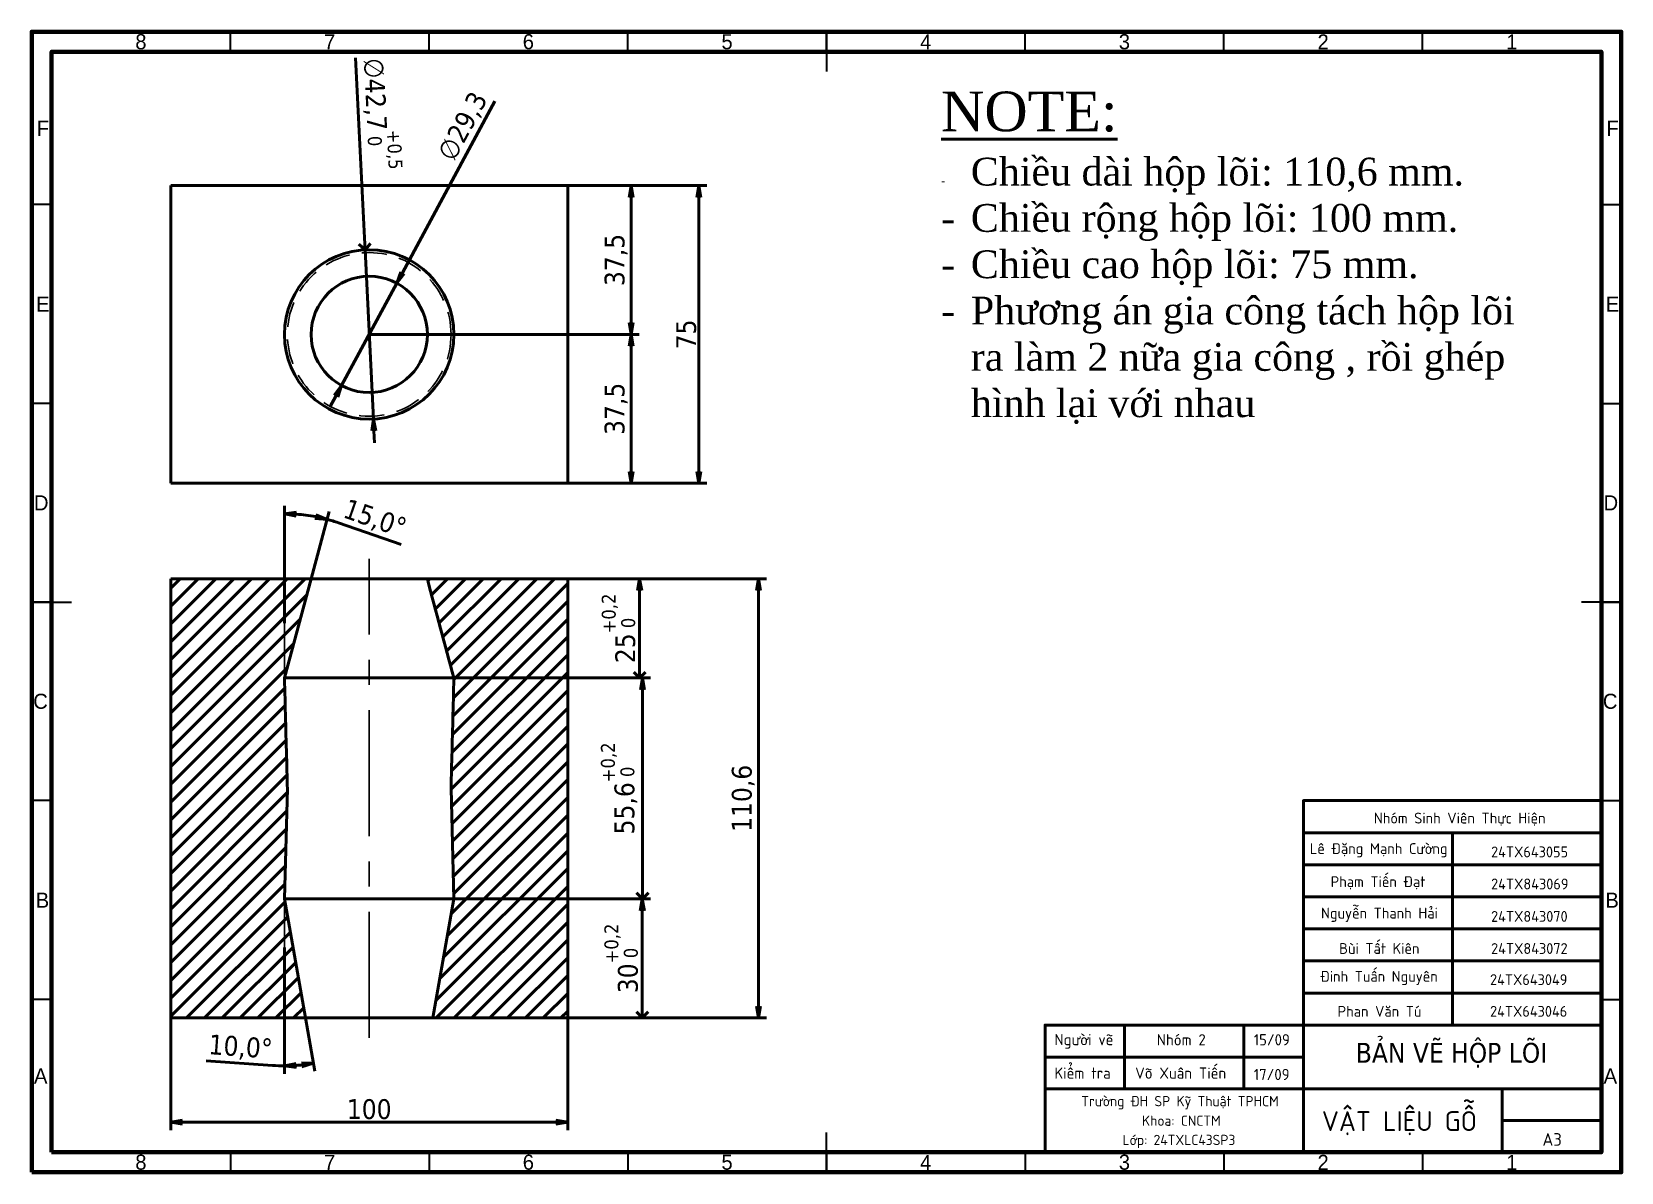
# Model space of a CAD drawing. Header units: millimetres. Extents: x 0 to 6592, y -2299 to 699.
# Drawn here: x 5631.6 to 6031.9, y -281 to 6.3 of the extents above; entities that cross this region are included whole.
import ezdxf

# ---------------------------------------------------------------- set-up
doc = ezdxf.new("R2010")
doc.units = ezdxf.units.MM
doc.linetypes.add('CENTER', pattern=[50.8, 31.75, -6.35, 6.35, -6.35])
doc.linetypes.add('HIDDEN', pattern=[9.525, 6.35, -3.175])
doc.layers.add('1', color=7, linetype='Continuous', true_color=0xffffff)
doc.layers.add('dldam', color=7, linetype='Continuous', lineweight=50)
doc.layers.add('dtam', color=92, linetype='CENTER', lineweight=25)
doc.styles.add('PDF Century Gothic', font='GOTHIC.TTF')
doc.styles.add('PDF TCVN 7284', font='')
doc.styles.get("Standard").update_dxf_attribs({"font": 'tahoma.ttf'})
doc.styles.get('PDF TCVN 7284').set_extended_font_data('TCVN 7284')
doc.dimstyles.new('TCVN', dxfattribs={"dimtxt": 5, "dimasz": 3, "dimexe": 2, "dimexo": 0, "dimtad": 1, "dimdec": 1, "dimtxsty": 'Standard', "dimblk": 'OPEN', "dimcen": 2.5, "dimclrd": 256, "dimclre": 256, "dimadec": 1, "dimazin": 0, "dimtfac": 1, "dimtdec": 1, "dimtmove": 0, "dimatfit": 3, "dimfxl": 1, "dimlwd": -1, "dimlwe": -1, "dimarcsym": 0})

msp = doc.modelspace()

# ---------------------------------------------------------------- texts
at = {"layer": 'dldam', "color": 7, "attachment_point": 7}
for s, insert, char_height, style in [('8', (5657.64, 1.81), 3.8, 'PDF Century Gothic'), ('7', (5705.18, 1.81), 3.8, 'PDF Century Gothic'), ('6', (5755.23, 1.81), 3.8, 'PDF Century Gothic'), ('5', (5805.28, 1.81), 3.8, 'PDF Century Gothic'), ('4', (5855.33, 1.81), 3.8, 'PDF Century Gothic'), ('3', (5905.37, 1.81), 3.8, 'PDF Century Gothic'), ('2', (5955.42, 1.81), 3.8, 'PDF Century Gothic'), ('1', (6002.96, 1.81), 3.8, 'PDF Century Gothic'), ('F', (5632.8, -19.96), 3.8, 'PDF Century Gothic'), ('F', (6028.17, -19.96), 3.8, 'PDF Century Gothic'), ('E', (5632.66, -64.25), 3.8, 'PDF Century Gothic'), ('E', (6028.03, -64.25), 3.8, 'PDF Century Gothic'), ('D', (5632.11, -114.3), 3.8, 'PDF Century Gothic'), ('D', (6027.48, -114.3), 3.8, 'PDF Century Gothic'), ('C', (5631.93, -164.34), 3.8, 'PDF Century Gothic'), ('C', (6027.3, -164.34), 3.8, 'PDF Century Gothic'), ('Nhóm Sinh Viên Thực Hiện', (5969.62, -193.76), 2.7311, 'PDF TCVN 7284'), ('Lê Đặng Mạnh Cường', (5953.5, -201.69), 2.7311, 'PDF TCVN 7284'), ('24TX643055', (5999.14, -201.7), 2.731, 'PDF TCVN 7284'), ('Phạm Tiến Đạt', (5958.74, -209.77), 2.7311, 'PDF TCVN 7284'), ('24TX843069', (5999.14, -209.78), 2.731, 'PDF TCVN 7284'), ('B', (5632.56, -214.39), 3.8, 'PDF Century Gothic'), ('B', (6027.93, -214.39), 3.8, 'PDF Century Gothic'), ('Nguyễn Thanh Hải', (5956.31, -217.95), 2.7311, 'PDF TCVN 7284'), ('24TX843070', (5999.14, -217.95), 2.731, 'PDF TCVN 7284'), ('Bùi Tất Kiên', (5960.88, -226.03), 2.7311, 'PDF TCVN 7284'), ('24TX843072', (5999.14, -226.04), 2.731, 'PDF TCVN 7284'), ('Đinh Tuấn Nguyên', (5956.11, -233.88), 2.7311, 'PDF TCVN 7284'), ('24TX643049', (5998.88, -233.88), 2.731, 'PDF TCVN 7284'), ('Phan Văn Tú', (5960.48, -241.86), 2.7311, 'PDF TCVN 7284'), ('24TX643046', (5998.88, -241.86), 2.731, 'PDF TCVN 7284'), ('Người vẽ', (5889.16, -249.89), 2.827, 'PDF TCVN 7284'), ('Nhóm 2', (5914.92, -249.07), 2.827, 'PDF TCVN 7284'), ('15/09', (5939.37, -249.07), 2.827, 'PDF TCVN 7284'), ('A', (5632.12, -258.68), 3.8, 'PDF Century Gothic'), ('Kiểm tra', (5889.14, -257.47), 2.827, 'PDF TCVN 7284'), ('Võ Xuân Tiến', (5909.49, -257.47), 2.8274, 'PDF TCVN 7284'), ('17/09', (5939.37, -257.83), 2.827, 'PDF TCVN 7284'), ('A', (6027.49, -258.68), 3.8, 'PDF Century Gothic'), ('Trường ĐH SP Kỹ Thuật TPHCM', (5895.91, -265.2), 2.5918, 'PDF TCVN 7284'), ('VẬT LIỆU GỖ', (5956.52, -271.71), 5, 'PDF TCVN 7284'), ('Khoa: CNCTM', (5911.22, -269.34), 2.5918, 'PDF TCVN 7284'), ('Lớp: 24TXLC43SP3', (5906.29, -274.97), 2.5918, 'PDF TCVN 7284'), ('A3', (6012.09, -274.37), 3.186, 'PDF TCVN 7284'), ('8', (5657.64, -280.45), 3.8, 'PDF Century Gothic'), ('7', (5705.18, -280.45), 3.8, 'PDF Century Gothic'), ('6', (5755.23, -280.45), 3.8, 'PDF Century Gothic'), ('5', (5805.28, -280.45), 3.8, 'PDF Century Gothic'), ('4', (5855.33, -280.45), 3.8, 'PDF Century Gothic'), ('3', (5905.37, -280.45), 3.8, 'PDF Century Gothic'), ('2', (5955.42, -280.45), 3.8, 'PDF Century Gothic'), ('1', (6002.96, -280.45), 3.8, 'PDF Century Gothic')]:
    msp.add_mtext(s, dxfattribs=dict(at, insert=insert, char_height=char_height, style=style))
at = {"layer": 'dldam', "attachment_point": 1}
for s, width, gutter_width, insert, char_height in [('\\pxi-3,l4,t4;{\\fTimes New Roman|b0|i0|c0|p18;\\H4x;\\LNOTE:\\P}-^I{\\fTimes New Roman|b0|i0|c0|p18;\\H2.8x;Chiều dài hộp lõi: 110,6 mm.\\P-^IChiều rộng hộp lõi: 100 mm.\\P-^IChiều cao hộp lõi: 75 mm.\\P-^IPhương án gia công tách hộp lõi ra làm 2 nữa gia công , rồi ghép hình lại với nhau}', 149.4969, 12.5, (5858.1, -8.79), 2.5), ('BẢN VẼ HỘP LÕI', 105.7718, 6.25, (5965.08, -248.44), 5)]:
    msp.add_mtext_dynamic_manual_height_columns(s, width=width, gutter_width=gutter_width, heights=[0], dxfattribs=dict(at, insert=insert, char_height=char_height))

# ---------------------------------------------------------------- blocks, each defined once
blk = doc.blocks.new('_Open')
at = {"color": 0, "linetype": 'ByBlock', "lineweight": -2}
for p, q in [((-1, 0.17), (0, 0)), ((-1, -0.17), (0, 0)), ((0, 0), (-1, 0))]:
    blk.add_line(p, q, dxfattribs=at)
blk = doc.blocks.new('*D50')
at = {"layer": 'Defpoints', "color": 0, "transparency": 16777216}
for p in [(5716.56, -69.97), (5782.55, -69.97), (5766.55, -107.47)]:
    blk.add_point(p, dxfattribs=at)
at = {"layer": 'dldam', "transparency": 16777216}
for p, q in [((5716.56, -69.97), (5784.55, -69.97)), ((5782.55, -104.47), (5782.55, -72.97)), ((5766.55, -107.47), (5784.55, -107.47))]:
    blk.add_line(p, q, dxfattribs=at)
at = {"layer": 'dldam', "transparency": 16777216, "xscale": 3, "yscale": 3, "zscale": 3}
for p, rotation in [((5782.55, -69.97), 90), ((5782.55, -107.47), 270)]:
    blk.add_blockref('_Open', p, dxfattribs=dict(at, rotation=rotation))
at = {"layer": 'dldam', "color": 0, "transparency": 16777216, "insert": (5778.75, -88.72), "char_height": 5, "attachment_point": 5, "rotation": 90}
blk.add_mtext('37,5', dxfattribs=at)
blk = doc.blocks.new('*D51')
at = {"layer": 'Defpoints', "color": 0, "transparency": 16777216}
for p in [(5766.55, -32.47), (5782.55, -32.47), (5716.56, -69.97)]:
    blk.add_point(p, dxfattribs=at)
at = {"layer": 'dldam', "transparency": 16777216}
for p, q in [((5766.55, -32.47), (5784.55, -32.47)), ((5782.55, -66.97), (5782.55, -35.47)), ((5716.56, -69.97), (5784.55, -69.97))]:
    blk.add_line(p, q, dxfattribs=at)
at = {"layer": 'dldam', "transparency": 16777216, "xscale": 3, "yscale": 3, "zscale": 3}
for p, rotation in [((5782.55, -32.47), 90), ((5782.55, -69.97), 270)]:
    blk.add_blockref('_Open', p, dxfattribs=dict(at, rotation=rotation))
at = {"layer": 'dldam', "color": 0, "transparency": 16777216, "insert": (5778.75, -51.22), "char_height": 5, "attachment_point": 5, "rotation": 90}
blk.add_mtext('37,5', dxfattribs=at)
blk = doc.blocks.new('*D52')
at = {"layer": 'Defpoints', "color": 0, "transparency": 16777216}
for p in [(5766.55, -32.47), (5799.61, -32.47), (5766.55, -107.47)]:
    blk.add_point(p, dxfattribs=at)
at = {"layer": 'dldam', "transparency": 16777216}
for p, q in [((5766.55, -32.47), (5801.61, -32.47)), ((5799.61, -104.47), (5799.61, -35.47)), ((5766.55, -107.47), (5801.61, -107.47))]:
    blk.add_line(p, q, dxfattribs=at)
at = {"layer": 'dldam', "transparency": 16777216, "xscale": 3, "yscale": 3, "zscale": 3}
for p, rotation in [((5799.61, -32.47), 90), ((5799.61, -107.47), 270)]:
    blk.add_blockref('_Open', p, dxfattribs=dict(at, rotation=rotation))
at = {"layer": 'dldam', "color": 0, "transparency": 16777216, "insert": (5796.44, -69.97), "char_height": 5, "attachment_point": 5, "rotation": 90}
blk.add_mtext('75', dxfattribs=at)
blk = doc.blocks.new('_Open90')
at = {"color": 0, "linetype": 'ByBlock', "lineweight": -2}
for p, q in [((0, 0), (-1, 0)), ((-0.5, 0.5), (0, 0)), ((0, 0), (-0.5, -0.5))]:
    blk.add_line(p, q, dxfattribs=at)
blk = doc.blocks.new('*D53')
at = {"layer": 'Defpoints', "color": 0, "transparency": 16777216}
for p in [(5766.55, -131.52), (5737.9, -156.52), (5784.68, -156.52)]:
    blk.add_point(p, dxfattribs=at)
at = {"layer": 'dldam', "transparency": 16777216}
for p, q in [((5766.55, -131.52), (5786.68, -131.52)), ((5784.68, -134.52), (5784.68, -153.52)), ((5737.9, -156.52), (5786.68, -156.52))]:
    blk.add_line(p, q, dxfattribs=at)
at = {"layer": 'dldam', "transparency": 16777216, "xscale": 3, "yscale": 3, "zscale": 3}
for name, p, rotation in [('_Open', (5784.68, -131.52), 90), ('_Open90', (5784.68, -156.52), 270)]:
    blk.add_blockref(name, p, dxfattribs=dict(at, rotation=rotation))
at = {"layer": 'dldam', "color": 0, "transparency": 16777216, "insert": (5779.38, -144.02), "char_height": 5, "attachment_point": 5, "rotation": 90}
blk.add_mtext('25{\\H3.5;\\S+0,2^  0;}', dxfattribs=at)
blk = doc.blocks.new('*D54')
at = {"layer": 'Defpoints', "color": 0, "transparency": 16777216}
for p in [(5737.9, -156.52), (5737.9, -212.16), (5785.41, -212.16)]:
    blk.add_point(p, dxfattribs=at)
at = {"layer": 'dldam', "transparency": 16777216}
for p, q in [((5737.9, -156.52), (5787.41, -156.52)), ((5785.41, -159.52), (5785.41, -209.16)), ((5737.9, -212.16), (5787.41, -212.16))]:
    blk.add_line(p, q, dxfattribs=at)
at = {"layer": 'dldam', "transparency": 16777216, "xscale": 3, "yscale": 3, "zscale": 3}
for name, p, rotation in [('_Open', (5785.41, -156.52), 90), ('_Open90', (5785.41, -212.16), 270)]:
    blk.add_blockref(name, p, dxfattribs=dict(at, rotation=rotation))
at = {"layer": 'dldam', "color": 0, "transparency": 16777216, "insert": (5779.53, -184.34), "char_height": 5, "attachment_point": 5, "rotation": 90}
blk.add_mtext('55,6{\\H3.5;\\S+0,2^  0;}', dxfattribs=at)
blk = doc.blocks.new('*D55')
at = {"layer": 'Defpoints', "color": 0, "transparency": 16777216}
for p in [(5737.9, -212.16), (5766.55, -242.16), (5785.35, -242.16)]:
    blk.add_point(p, dxfattribs=at)
at = {"layer": 'dldam', "transparency": 16777216}
for p, q in [((5737.9, -212.16), (5787.35, -212.16)), ((5785.35, -215.16), (5785.35, -239.16)), ((5766.55, -242.16), (5787.35, -242.16))]:
    blk.add_line(p, q, dxfattribs=at)
at = {"layer": 'dldam', "transparency": 16777216, "xscale": 3, "yscale": 3, "zscale": 3}
for name, p, rotation in [('_Open', (5785.35, -212.16), 90), ('_Open90', (5785.35, -242.16), 270)]:
    blk.add_blockref(name, p, dxfattribs=dict(at, rotation=rotation))
at = {"layer": 'dldam', "color": 0, "transparency": 16777216, "insert": (5780.05, -227.16), "char_height": 5, "attachment_point": 5, "rotation": 90}
blk.add_mtext('30{\\H3.5;\\S+0,2^  0;}', dxfattribs=at)
blk = doc.blocks.new('*D56')
at = {"layer": 'Defpoints', "color": 0, "transparency": 16777216}
for p in [(5766.55, -131.52), (5766.55, -242.16), (5814.59, -242.16)]:
    blk.add_point(p, dxfattribs=at)
at = {"layer": 'dldam', "transparency": 16777216}
for p, q in [((5766.55, -131.52), (5816.59, -131.52)), ((5814.59, -134.52), (5814.59, -239.16)), ((5766.55, -242.16), (5816.59, -242.16))]:
    blk.add_line(p, q, dxfattribs=at)
at = {"layer": 'dldam', "transparency": 16777216, "xscale": 3, "yscale": 3, "zscale": 3}
for p, rotation in [((5814.59, -131.52), 90), ((5814.59, -242.16), 270)]:
    blk.add_blockref('_Open', p, dxfattribs=dict(at, rotation=rotation))
at = {"layer": 'dldam', "color": 0, "transparency": 16777216, "insert": (5810.79, -186.84), "char_height": 5, "attachment_point": 5, "rotation": 90}
blk.add_mtext('110,6', dxfattribs=at)
blk = doc.blocks.new('*D57')
at = {"layer": 'Defpoints', "color": 0, "transparency": 16777216}
for p in [(5723.51, -57.09), (5709.61, -82.86)]:
    blk.add_point(p, dxfattribs=at)
at = {"layer": 'dldam', "transparency": 16777216}
for p, q in [((5748.24, -11.22), (5724.93, -54.45)), ((5709.61, -82.86), (5723.51, -57.09)), ((5708.18, -85.5), (5706.76, -88.14))]:
    blk.add_line(p, q, dxfattribs=at)
at = {"layer": 'dldam', "transparency": 16777216, "xscale": 3, "yscale": 3, "zscale": 3}
for p, rotation in [((5723.51, -57.09), 241.6623170426563), ((5709.61, -82.86), 61.66231704265624)]:
    blk.add_blockref('_Open', p, dxfattribs=dict(at, rotation=rotation))
at = {"layer": 'dldam', "color": 0, "transparency": 16777216, "insert": (5740.33, -17.66), "char_height": 5, "attachment_point": 5, "rotation": 61.6623}
blk.add_mtext('∅29,3', dxfattribs=at)
blk = doc.blocks.new('*D58')
at = {"layer": 'Defpoints', "color": 0, "transparency": 16777216}
for p in [(5715.5, -48.66), (5717.61, -91.28)]:
    blk.add_point(p, dxfattribs=at)
at = {"layer": 'dldam', "transparency": 16777216}
for p, q in [((5713.12, -0.32), (5715.36, -45.66)), ((5717.61, -91.28), (5715.5, -48.66)), ((5717.76, -94.28), (5717.91, -97.28))]:
    blk.add_line(p, q, dxfattribs=at)
at = {"layer": 'dldam', "transparency": 16777216, "xscale": 3, "yscale": 3, "zscale": 3}
for name, p, rotation in [('_Open90', (5715.5, -48.66), 272.8286610906035), ('_Open', (5717.61, -91.28), 92.82866109060352)]:
    blk.add_blockref(name, p, dxfattribs=dict(at, rotation=rotation))
at = {"layer": 'dldam', "color": 0, "transparency": 16777216, "insert": (5719.69, -14.43), "char_height": 5, "attachment_point": 5, "rotation": 272.8287}
blk.add_mtext('∅42,7{\\H3.5;\\S+0,5^  0;}', dxfattribs=at)
blk = doc.blocks.new('*D59')
at = {"layer": 'Defpoints', "color": 0, "transparency": 16777216}
for p in [(5698.82, -115.3), (5701.92, -131.52), (5695.22, -142.73), (5695.22, -156.52), (5695.22, -156.52)]:
    blk.add_point(p, dxfattribs=at)
at = {"layer": 'dldam', "transparency": 16777216}
for p, q in [((5695.22, -142.73), (5695.22, -113.15)), ((5701.92, -131.52), (5706.45, -114.62)), ((5708.8, -117.44), (5724.6, -122.93))]:
    blk.add_line(p, q, dxfattribs=at)
for start, end in [(79.1543, 85.8447), (70.8437, 74.999)]:
    blk.add_arc((5695.22, -156.52), 41.38, start, end, dxfattribs=at)
at = {"layer": 'dldam', "transparency": 16777216, "xscale": 3, "yscale": 3, "zscale": 3}
for p, rotation in [((5695.22, -115.15), 177.9223579949841), ((5705.93, -116.56), 347.0766741458913)]:
    blk.add_blockref('_Open', p, dxfattribs=dict(at, rotation=rotation))
at = {"layer": 'dldam', "color": 0, "transparency": 16777216, "insert": (5717.94, -116.6), "char_height": 5, "attachment_point": 5, "rotation": 340.8437}
blk.add_mtext('15,0°', dxfattribs=at)
blk = doc.blocks.new('*D60')
at = {"layer": 'Defpoints', "color": 0, "transparency": 16777216}
for p in [(5695.22, -212.16), (5695.22, -212.16), (5695.22, -224.44), (5700.51, -242.16), (5700.1, -253.94)]:
    blk.add_point(p, dxfattribs=at)
at = {"layer": 'dldam', "transparency": 16777216}
for p, q in [((5695.22, -224.44), (5695.22, -256.23)), ((5700.51, -242.16), (5702.87, -255.56)), ((5692.22, -254.12), (5675.53, -252.93))]:
    blk.add_line(p, q, dxfattribs=at)
for start, end in [(265.9129, 270), (274.0871, 275.9135)]:
    blk.add_arc((5695.22, -212.16), 42.06, start, end, dxfattribs=at)
at = {"layer": 'dldam', "transparency": 16777216, "xscale": 3, "yscale": 3, "zscale": 3}
for p, rotation in [((5695.22, -254.23), 182.0435631224599), ((5702.52, -253.59), 7.957040807758542)]:
    blk.add_blockref('_Open', p, dxfattribs=dict(at, rotation=rotation))
at = {"layer": 'dldam', "color": 0, "transparency": 16777216, "insert": (5684.15, -249.74), "char_height": 5, "attachment_point": 5, "rotation": 355.9129}
blk.add_mtext('10,0°', dxfattribs=at)
blk = doc.blocks.new('ASSORTED_DRAFT2')
at = {"color": 18, "lineweight": 70}
blk.add_solid([(386.97, 677.83), (393.97, 679.71), (393.97, 675.96), (386.97, 677.83)], dxfattribs=at)
blk = doc.blocks.new('*D61')
at = {"layer": 'Defpoints', "color": 0, "transparency": 16777216}
for p in [(5666.57, -242.16), (5766.55, -242.16), (5766.55, -268.4)]:
    blk.add_point(p, dxfattribs=at)
at = {"layer": 'dldam', "transparency": 16777216}
for p, q in [((5666.57, -242.16), (5666.57, -270.4)), ((5766.55, -242.16), (5766.55, -270.4)), ((5669.57, -268.4), (5763.55, -268.4))]:
    blk.add_line(p, q, dxfattribs=at)
at = {"layer": 'dldam', "transparency": 16777216, "xscale": 3, "yscale": 3, "zscale": 3, "rotation": 180}
blk.add_blockref('_Open', (5666.57, -268.4), dxfattribs=at)
at = {"layer": 'dldam', "transparency": 16777216, "xscale": 3, "yscale": 3, "zscale": 3}
blk.add_blockref('_Open', (5766.55, -268.4), dxfattribs=at)
at = {"layer": 'dldam', "color": 0, "transparency": 16777216, "insert": (5716.56, -265.17), "char_height": 5, "attachment_point": 5}
blk.add_mtext('100', dxfattribs=at)

# ---------------------------------------------------------------- dimensions: what is measured, and where the dimension line sits
at = {"layer": 'dldam'}
dim = msp.add_diameter_dim_2p(p1=(5717.61, -91.28), p2=(5715.5, -48.66), dimstyle='TCVN', override={"dimblk1": 'Open', "dimblk2": 'Open90', "dimsah": 1, "dimtol": 1, "dimtp": 0.5, "dimtfac": 0.7, "dimtdec": 2}, dxfattribs=at)
dim.commit()
dim.dimension.update_dxf_attribs({"geometry": '*D58', "text_midpoint": (5713.83, -14.72), "dimtype": 163})
dim = msp.add_diameter_dim_2p(p1=(5709.61, -82.86), p2=(5723.51, -57.09), dimstyle='TCVN', dxfattribs=at)
dim.commit()
dim.dimension.update_dxf_attribs({"geometry": '*D57', "text_midpoint": (5743.77, -19.52), "dimtype": 163})
for base, p1, p2, picture, middle in [((5782.55, -32.47), (5716.56, -69.97), (5766.55, -32.47), '*D51', (5778.75, -51.22)), ((5799.61, -32.47), (5766.55, -107.47), (5766.55, -32.47), '*D52', (5796.44, -69.97)), ((5782.55, -69.97), (5766.55, -107.47), (5716.56, -69.97), '*D50', (5778.75, -88.72)), ((5814.59, -242.16), (5766.55, -131.52), (5766.55, -242.16), '*D56', (5810.79, -186.84))]:
    dim = msp.add_linear_dim(base=base, p1=p1, p2=p2, angle=90, dimstyle='TCVN', dxfattribs=at)
    dim.commit()
    dim.dimension.update_dxf_attribs({"geometry": picture, "text_midpoint": middle})
for base, line1, line2, picture, middle in [((5698.82, -115.3), ((5701.92, -131.52), (5695.22, -156.52)), ((5695.22, -156.52), (5695.22, -142.73)), '*D59', (5717.94, -116.6)), ((5700.1, -253.94), ((5700.51, -242.16), (5695.22, -212.16)), ((5695.22, -212.16), (5695.22, -224.44)), '*D60', (5684.15, -249.74))]:
    dim = msp.add_angular_dim_2l(base=base, line1=line1, line2=line2, dimstyle='TCVN', dxfattribs=at)
    dim.commit()
    dim.dimension.update_dxf_attribs({"geometry": picture, "text_midpoint": middle})
for base, p1, p2, picture, middle in [((5784.68, -156.52), (5766.55, -131.52), (5737.9, -156.52), '*D53', (5779.38, -144.02)), ((5785.41, -212.16), (5737.9, -156.52), (5737.9, -212.16), '*D54', (5779.53, -184.34)), ((5785.35, -242.16), (5737.9, -212.16), (5766.55, -242.16), '*D55', (5780.05, -227.16))]:
    dim = msp.add_linear_dim(base=base, p1=p1, p2=p2, angle=90, dimstyle='TCVN', override={"dimblk1": 'Open', "dimblk2": 'Open90', "dimsah": 1, "dimtol": 1, "dimtp": 0.2, "dimtfac": 0.7, "dimtdec": 2}, dxfattribs=at)
    dim.commit()
    dim.dimension.update_dxf_attribs({"geometry": picture, "text_midpoint": middle})
dim = msp.add_linear_dim(base=(5766.55, -268.4), p1=(5666.57, -242.16), p2=(5766.55, -242.16), dimstyle='TCVN', dxfattribs=at)
dim.commit()
dim.dimension.update_dxf_attribs({"geometry": '*D61', "text_midpoint": (5716.56, -265.17)})

# ---------------------------------------------------------------- hatches: boundary and pattern name
at = {"layer": 'dldam'}
h = msp.add_hatch(dxfattribs=at)
h.set_pattern_fill('ANSI31', color=256)
h.set_pattern_definition([(45, (-1222.355, 13.195), (-2.245064, 2.245064), [])])
edge = h.paths.add_edge_path()
edge.add_line((5766.55, -131.52), (5731.2, -131.52))
edge.add_spline(control_points=[(5731.2, -131.52), (5733.43, -139.85), (5735.66, -148.19), (5737.9, -156.52)], knot_values=[0, 0, 0, 0, 1, 1, 1, 1], degree=3, periodic=0)
edge.add_spline(control_points=[(5737.9, -156.52), (5737.71, -163.52), (5737.53, -170.51), (5737.29, -179.79), (5737.23, -182.06), (5737.17, -184.34)], knot_values=[0, 0, 0, 0, 0.754503, 0.754503, 1, 1, 1, 1], degree=3, periodic=0)
edge.add_line((5737.17, -184.34), (5737.9, -212.16))
edge.add_line((5737.9, -212.16), (5732.61, -242.16))
edge.add_line((5732.61, -242.16), (5766.55, -242.16))
edge.add_line((5766.55, -242.16), (5766.55, -131.52))
edge = h.paths.add_edge_path()
edge.add_line((5701.92, -131.52), (5666.57, -131.52))
edge.add_line((5666.57, -131.52), (5666.57, -242.16))
edge.add_line((5666.57, -242.16), (5700.51, -242.16))
edge.add_line((5700.51, -242.16), (5695.22, -212.16))
edge.add_line((5695.22, -212.16), (5695.95, -184.34))
edge.add_spline(control_points=[(5695.95, -184.34), (5695.89, -182.06), (5695.83, -179.79), (5695.59, -170.51), (5695.4, -163.52), (5695.22, -156.52)], knot_values=[0, 0, 0, 0, 0.245497, 0.245497, 1, 1, 1, 1], degree=3, periodic=0)
edge.add_line((5695.22, -156.52), (5701.92, -131.52))

# ---------------------------------------------------------------- linework, layer by layer
at = {"layer": 'dldam', "lineweight": 50}
for p, q in [((5666.57, -32.47), (5766.55, -32.47)), ((5666.57, -32.47), (5666.57, -107.47)), ((5766.55, -32.47), (5766.55, -107.47)), ((5666.57, -107.47), (5766.55, -107.47)), ((5666.57, -131.52), (5766.55, -131.52)), ((5666.57, -131.52), (5666.57, -242.16)), ((5701.92, -131.52), (5695.22, -156.52)), ((5766.55, -131.52), (5766.55, -242.16)), ((5737.9, -156.52), (5695.22, -156.52)), ((5695.95, -184.34), (5695.22, -212.16)), ((5737.17, -184.34), (5737.9, -212.16)), ((5700.51, -242.16), (5695.22, -212.16)), ((5737.9, -212.16), (5695.22, -212.16)), ((5732.61, -242.16), (5737.9, -212.16)), ((5766.55, -242.16), (5666.57, -242.16))]:
    msp.add_line(p, q, dxfattribs=at)
at = {"layer": 'dldam', "lineweight": 25}
for p, q in [((5695.22, -156.52), (5695.22, -142.73)), ((5695.22, -212.16), (5695.22, -224.44))]:
    msp.add_line(p, q, dxfattribs=at)
at = {"layer": 'dldam', "color": 9, "lineweight": 70, "true_color": 0xc0c0c0}
for points in [[(5631.57, -281.02), (5631.57, 6.26), (6031.92, 6.26), (6031.92, -281.02)], [(5636.55, -276.01), (5636.55, 1.25), (6026.94, 1.25), (6026.94, -276.01)]]:
    msp.add_lwpolyline(points, close=True, dxfattribs=at)
at = {"layer": 'dldam', "color": 9, "lineweight": 35, "true_color": 0xc0c0c0}
for points in [[(5681.6, 1.25), (5681.6, 6.26)], [(5731.64, 1.25), (5731.64, 6.26)], [(5781.71, 1.25), (5781.71, 6.26)], [(5831.74, 1.25), (5831.74, 6.26), (5831.74, -3.76)], [(5881.78, 1.25), (5881.78, 6.26)], [(5931.85, 1.25), (5931.85, 6.26)], [(5981.88, 1.25), (5981.88, 6.26)], [(5636.55, -37.27), (5631.57, -37.27)], [(6026.94, -37.27), (6031.92, -37.27)], [(5636.55, -87.34), (5631.57, -87.34)], [(6026.94, -87.34), (6031.92, -87.34)], [(5636.55, -137.38), (5631.57, -137.38), (5641.56, -137.38)], [(6026.94, -137.38), (6031.92, -137.38), (6021.93, -137.38)], [(5636.55, -187.42), (5631.57, -187.42)], [(6026.94, -187.42), (6031.92, -187.42)], [(5636.55, -237.49), (5631.57, -237.49)], [(6026.94, -237.49), (6031.92, -237.49)], [(5831.74, -276.01), (5831.74, -281.02), (5831.74, -271)], [(5681.6, -276.01), (5681.6, -281.02)], [(5731.64, -276.01), (5731.64, -281.02)], [(5781.71, -276.01), (5781.71, -281.02)], [(5881.78, -276.01), (5881.78, -281.02)], [(5931.85, -276.01), (5931.85, -281.02)], [(5981.88, -276.01), (5981.88, -281.02)]]:
    msp.add_lwpolyline(points, dxfattribs=at)
at = {"layer": 'dldam', "color": 7, "lineweight": 50}
for points in [[(5886.79, -276.01), (5886.79, -243.98), (6026.94, -243.98), (5951.87, -243.98), (5951.87, -187.42), (6026.94, -187.42), (6026.94, -243.98)], [(5951.87, -195.5), (6026.94, -195.5)], [(5989.41, -195.5), (5989.41, -243.98)], [(5951.87, -203.59), (6026.94, -203.59)], [(5951.87, -211.67), (6026.94, -211.67)], [(5951.87, -219.72), (6026.94, -219.72)], [(5951.87, -227.81), (6026.94, -227.81)], [(5951.87, -235.9), (6026.94, -235.9)], [(5906.81, -243.98), (5906.81, -259.98)], [(5936.83, -243.98), (5936.83, -259.98)], [(5951.87, -243.98), (5951.87, -259.98), (5951.87, -276.01)], [(5886.79, -252), (5936.83, -252), (5951.87, -252)], [(5886.79, -259.98), (6026.94, -259.98)], [(6001.91, -259.98), (6001.91, -276.01)], [(6001.91, -267.99), (6026.94, -267.99)]]:
    msp.add_lwpolyline(points, dxfattribs=at)
at = {"layer": 'dldam', "color": 9, "lineweight": 18, "true_color": 0xc0c0c0}
msp.add_lwpolyline([(5886.79, -276.01), (6026.94, -276.01), (6026.94, -243.98)], dxfattribs=at)
at = {"layer": 'dldam', "lineweight": 50}
for radius in [21.34, 14.64]:
    msp.add_circle((5716.56, -69.97), radius, dxfattribs=at)
at = {"layer": 'dldam', "linetype": 'HIDDEN', "lineweight": 25}
msp.add_circle((5716.56, -69.97), 20.61, dxfattribs=at)
at = {"layer": 'dldam', "lineweight": 50}
msp.add_open_spline([(5731.2, -131.52), (5733.43, -139.85), (5735.66, -148.19), (5737.9, -156.52)], degree=3, dxfattribs=at)
for points, knots in [([(5695.22, -156.52), (5695.4, -163.52), (5695.59, -170.51), (5695.83, -179.79), (5695.89, -182.06), (5695.95, -184.34)], [0, 0, 0, 0, 0.754503, 0.754503, 1, 1, 1, 1]), ([(5737.17, -184.34), (5737.23, -182.06), (5737.29, -179.79), (5737.53, -170.51), (5737.71, -163.52), (5737.9, -156.52)], [0, 0, 0, 0, 0.245497, 0.245497, 1, 1, 1, 1])]:
    msp.add_open_spline(points, degree=3, knots=knots, dxfattribs=at)
at = {"layer": 'dtam', "color": 1, "lineweight": 25}
msp.add_line((5716.56, -247.16), (5716.56, -126.52), dxfattribs=at)

# ---------------------------------------------------------------- block references
at = {"layer": '1', "color": 18, "linetype": 'Continuous', "lineweight": 35, "xscale": 0.5, "yscale": 0.5, "zscale": 0.5}
msp.add_blockref('ASSORTED_DRAFT2', (5757.51, -511.02), dxfattribs=at)

msp.set_redraw_order([(e.dxf.handle, doc.entitydb.next_handle()) for e in msp.query("TEXT MTEXT ATTDEF DIMENSION ARC_DIMENSION")])  # texts and dimensions are drawn at this point

doc.saveas('drawing.dxf')
